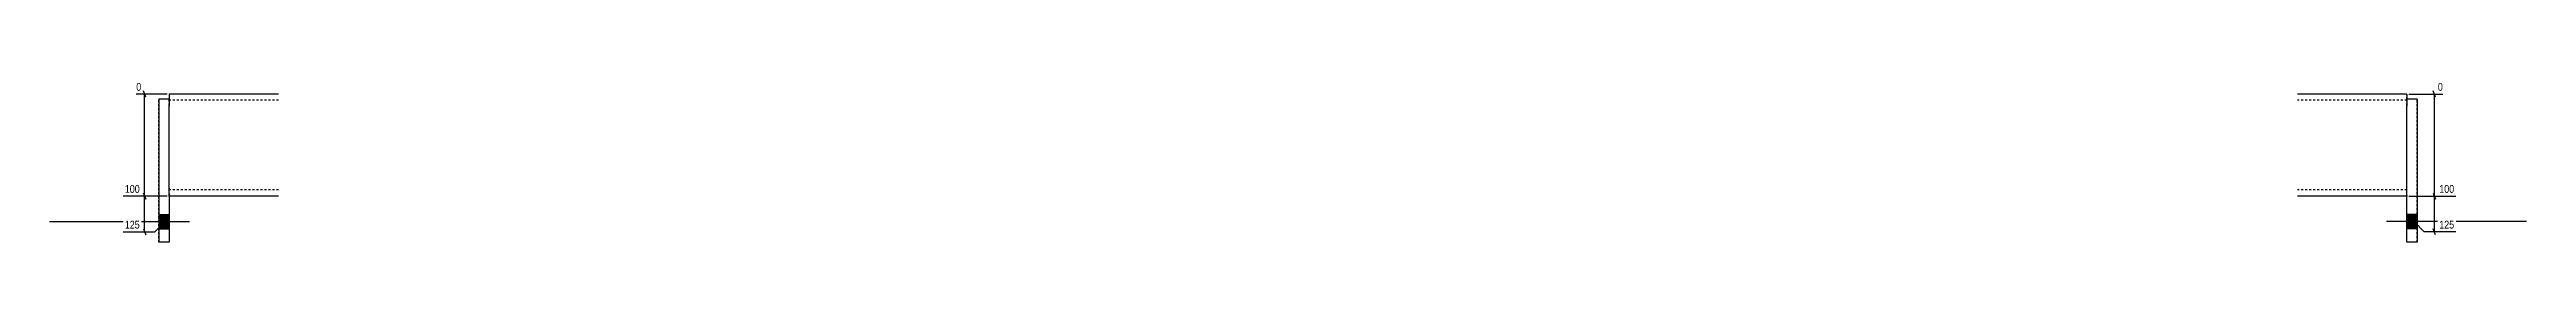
# Model space of a CAD drawing. Header units: millimetres. Extents: x 2 to 28940, y 2 to 799.
# Drawn here: x 10998 to 13433, y 5 to 163 of the extents above; entities that cross this region are included whole.
import ezdxf

# ---------------------------------------------------------------- set-up
doc = ezdxf.new("R2010")
doc.units = ezdxf.units.MM
doc.linetypes.add('DXK_LINE_DOT2', pattern=[3.9198, 1.9599, -1.9599])
doc.layers.add('MÅLSÆTNING', color=7, linetype='Continuous')
doc.layers.add('STÅL', color=7, linetype='Continuous')
doc.styles.add('Arial Narrow', font='ARIALN.TTF', dxfattribs={"height": 0.2})

msp = doc.modelspace()

# ---------------------------------------------------------------- hatches: boundary and pattern name
at = {"layer": 'STÅL', "linetype": 'Continuous'}
for points in [[(11115.5, 17.8), (11115.5, 31.8), (11105.5, 31.8), (11105.5, 17.8)], [(11115.5, 17.8), (11115.5, 31.8), (11105.5, 31.8), (11105.5, 17.8)], [(13325.5, 17.8), (13325.5, 31.8), (13315.5, 31.8), (13315.5, 17.8)], [(13325.5, 17.8), (13325.5, 31.8), (13315.5, 31.8), (13315.5, 17.8)]]:
    msp.add_hatch(color=96, dxfattribs=at).paths.add_polyline_path(points)

# ---------------------------------------------------------------- linework, layer by layer
at = {"layer": 'MÅLSÆTNING', "color": 7, "linetype": 'Continuous'}
for p, q in [((11113.5, 149.8), (11083.2, 149.8)), ((11092.7, 146.8), (11090.3, 152.8)), ((11091.5, 49.8), (11091.5, 149.8)), ((13317.5, 149.8), (13350.8, 149.8)), ((13343.7, 146.8), (13341.3, 152.8)), ((13342.5, 49.8), (13342.5, 149.8)), ((11113.5, 49.8), (11070.5, 49.8)), ((11113.5, 49.8), (11070.5, 49.8)), ((11090.3, 52.8), (11092.7, 46.8)), ((11092.7, 46.8), (11090.3, 52.8)), ((11091.5, 14.8), (11091.5, 49.8)), ((13317.5, 49.8), (13363.4, 49.8)), ((13317.5, 49.8), (13363.4, 49.8)), ((13341.3, 52.8), (13343.7, 46.8)), ((13341.3, 52.8), (13343.7, 46.8)), ((13342.5, 14.8), (13342.5, 49.8)), ((11101.5, 14.8), (11111.5, 24.8)), ((11111.5, 24.8), (11113.5, 24.8)), ((13322.5, 24.8), (13317.5, 24.8)), ((13332.5, 14.8), (13322.5, 24.8)), ((11070.5, 14.8), (11101.5, 14.8)), ((11090.3, 17.8), (11092.7, 11.8)), ((13363.4, 14.8), (13332.5, 14.8)), ((13343.7, 11.8), (13341.3, 17.8))]:
    msp.add_line(p, q, dxfattribs=at)
at = {"layer": 'STÅL', "color": 2, "linetype": 'Continuous'}
for p, q in [((11115.5, 149.8), (11115.5, 137.8)), ((11223, 149.8), (11115.5, 149.8)), ((13315.5, 149.8), (13208, 149.8)), ((13315.5, 149.8), (13315.5, 148.9)), ((13315.5, 148.9), (13315.5, 146.3)), ((13315.5, 146.3), (13315.5, 142.4)), ((11115.5, 144.8), (11105.5, 144.8)), ((11105.5, 144.8), (11105.5, 4.8)), ((11115.5, 52.3), (11115.5, 137.8)), ((13325.5, 144.8), (13315.5, 144.8)), ((13315.5, 142.4), (13315.5, 137.8)), ((13315.5, 61.8), (13315.5, 137.8)), ((13325.5, 144.8), (13325.5, 4.8)), ((11115.5, 52.3), (11115.5, 4.8)), ((11223, 49.8), (11115.5, 49.8)), ((13315.5, 49.8), (13208, 49.8)), ((13315.5, 52.3), (13315.5, 61.8)), ((13315.5, 4.8), (13315.5, 52.3)), ((11115.5, 4.8), (11105.5, 4.8)), ((13325.5, 4.8), (13315.5, 4.8))]:
    msp.add_line(p, q, dxfattribs=at)
at = {"layer": 'STÅL', "color": 7, "linetype": 'DXK_LINE_DOT2'}
for p, q in [((11115.5, 149.8), (11115.5, 148.9)), ((11115.5, 148.9), (11115.5, 146.3)), ((13315.5, 144.8), (13315.5, 149.8)), ((11105.5, 4.8), (11105.5, 144.8)), ((11115.5, 52.3), (11115.5, 144.8)), ((11223, 143.8), (11115.5, 143.8)), ((13315.5, 143.8), (13208, 143.8)), ((13315.5, 52.3), (13315.5, 144.8)), ((13325.5, 4.8), (13325.5, 144.8)), ((11115.5, 57.2), (11115.5, 56.3)), ((11223, 55.8), (11115.5, 55.8)), ((11115.5, 49.8), (11115.5, 52.3)), ((13315.5, 55.8), (13208, 55.8)), ((13315.5, 50.7), (13315.5, 52.3)), ((13315.5, 50.7), (13315.5, 49.8))]:
    msp.add_line(p, q, dxfattribs=at)
at = {"layer": 'STÅL', "color": 96, "linetype": 'Continuous'}
for p, q in [((10998, 24.8), (11135.5, 24.8)), ((10998, 24.8), (11135.5, 24.8)), ((11105.5, 31.8), (11115.5, 31.8)), ((11105.5, 31.8), (11115.5, 31.8)), ((13433, 24.8), (13295.5, 24.8)), ((13433, 24.8), (13295.5, 24.8)), ((13325.5, 31.8), (13315.5, 31.8)), ((13325.5, 31.8), (13315.5, 31.8)), ((11105.5, 17.8), (11115.5, 17.8)), ((11105.5, 17.8), (11115.5, 17.8)), ((13325.5, 17.8), (13315.5, 17.8)), ((13325.5, 17.8), (13315.5, 17.8))]:
    msp.add_line(p, q, dxfattribs=at)

# ---------------------------------------------------------------- next in the draw order: wipeouts: each hides what was drawn before it
at = {"color": 0, "linetype": 'Continuous'}
for points in [[(11089.7, 151.4), (11089.7, 162.6), (11081.6, 162.6), (11081.6, 151.4)], [(13352.4, 151.4), (13352.4, 162.6), (13344.3, 162.6), (13344.3, 151.4)], [(11088.2, 51.4), (11088.2, 62.6), (11070.4, 62.6), (11070.4, 51.4)], [(13363.6, 51.4), (13363.6, 62.6), (13345.7, 62.6), (13345.7, 51.4)], [(11088.2, 16.4), (11088.2, 27.6), (11070.4, 27.6), (11070.4, 16.4)], [(13363.6, 16.4), (13363.6, 27.6), (13345.7, 27.6), (13345.7, 16.4)]]:
    msp.add_wipeout(points, dxfattribs=at).dxf.layer = 'MÅLSÆTNING'

# ---------------------------------------------------------------- next in the draw order: texts
at = {"layer": 'MÅLSÆTNING', "color": 3, "linetype": 'Continuous', "style": 'Arial Narrow'}
for s, p in [('0', (11083.2, 153)), ('0', (13345.9, 153)), ('100', (11072, 53)), ('100', (13347.3, 53)), ('125', (11072, 18)), ('125', (13347.3, 18))]:
    msp.add_text(s, height=7.64, dxfattribs=at).set_placement(p)

doc.saveas('drawing.dxf')
